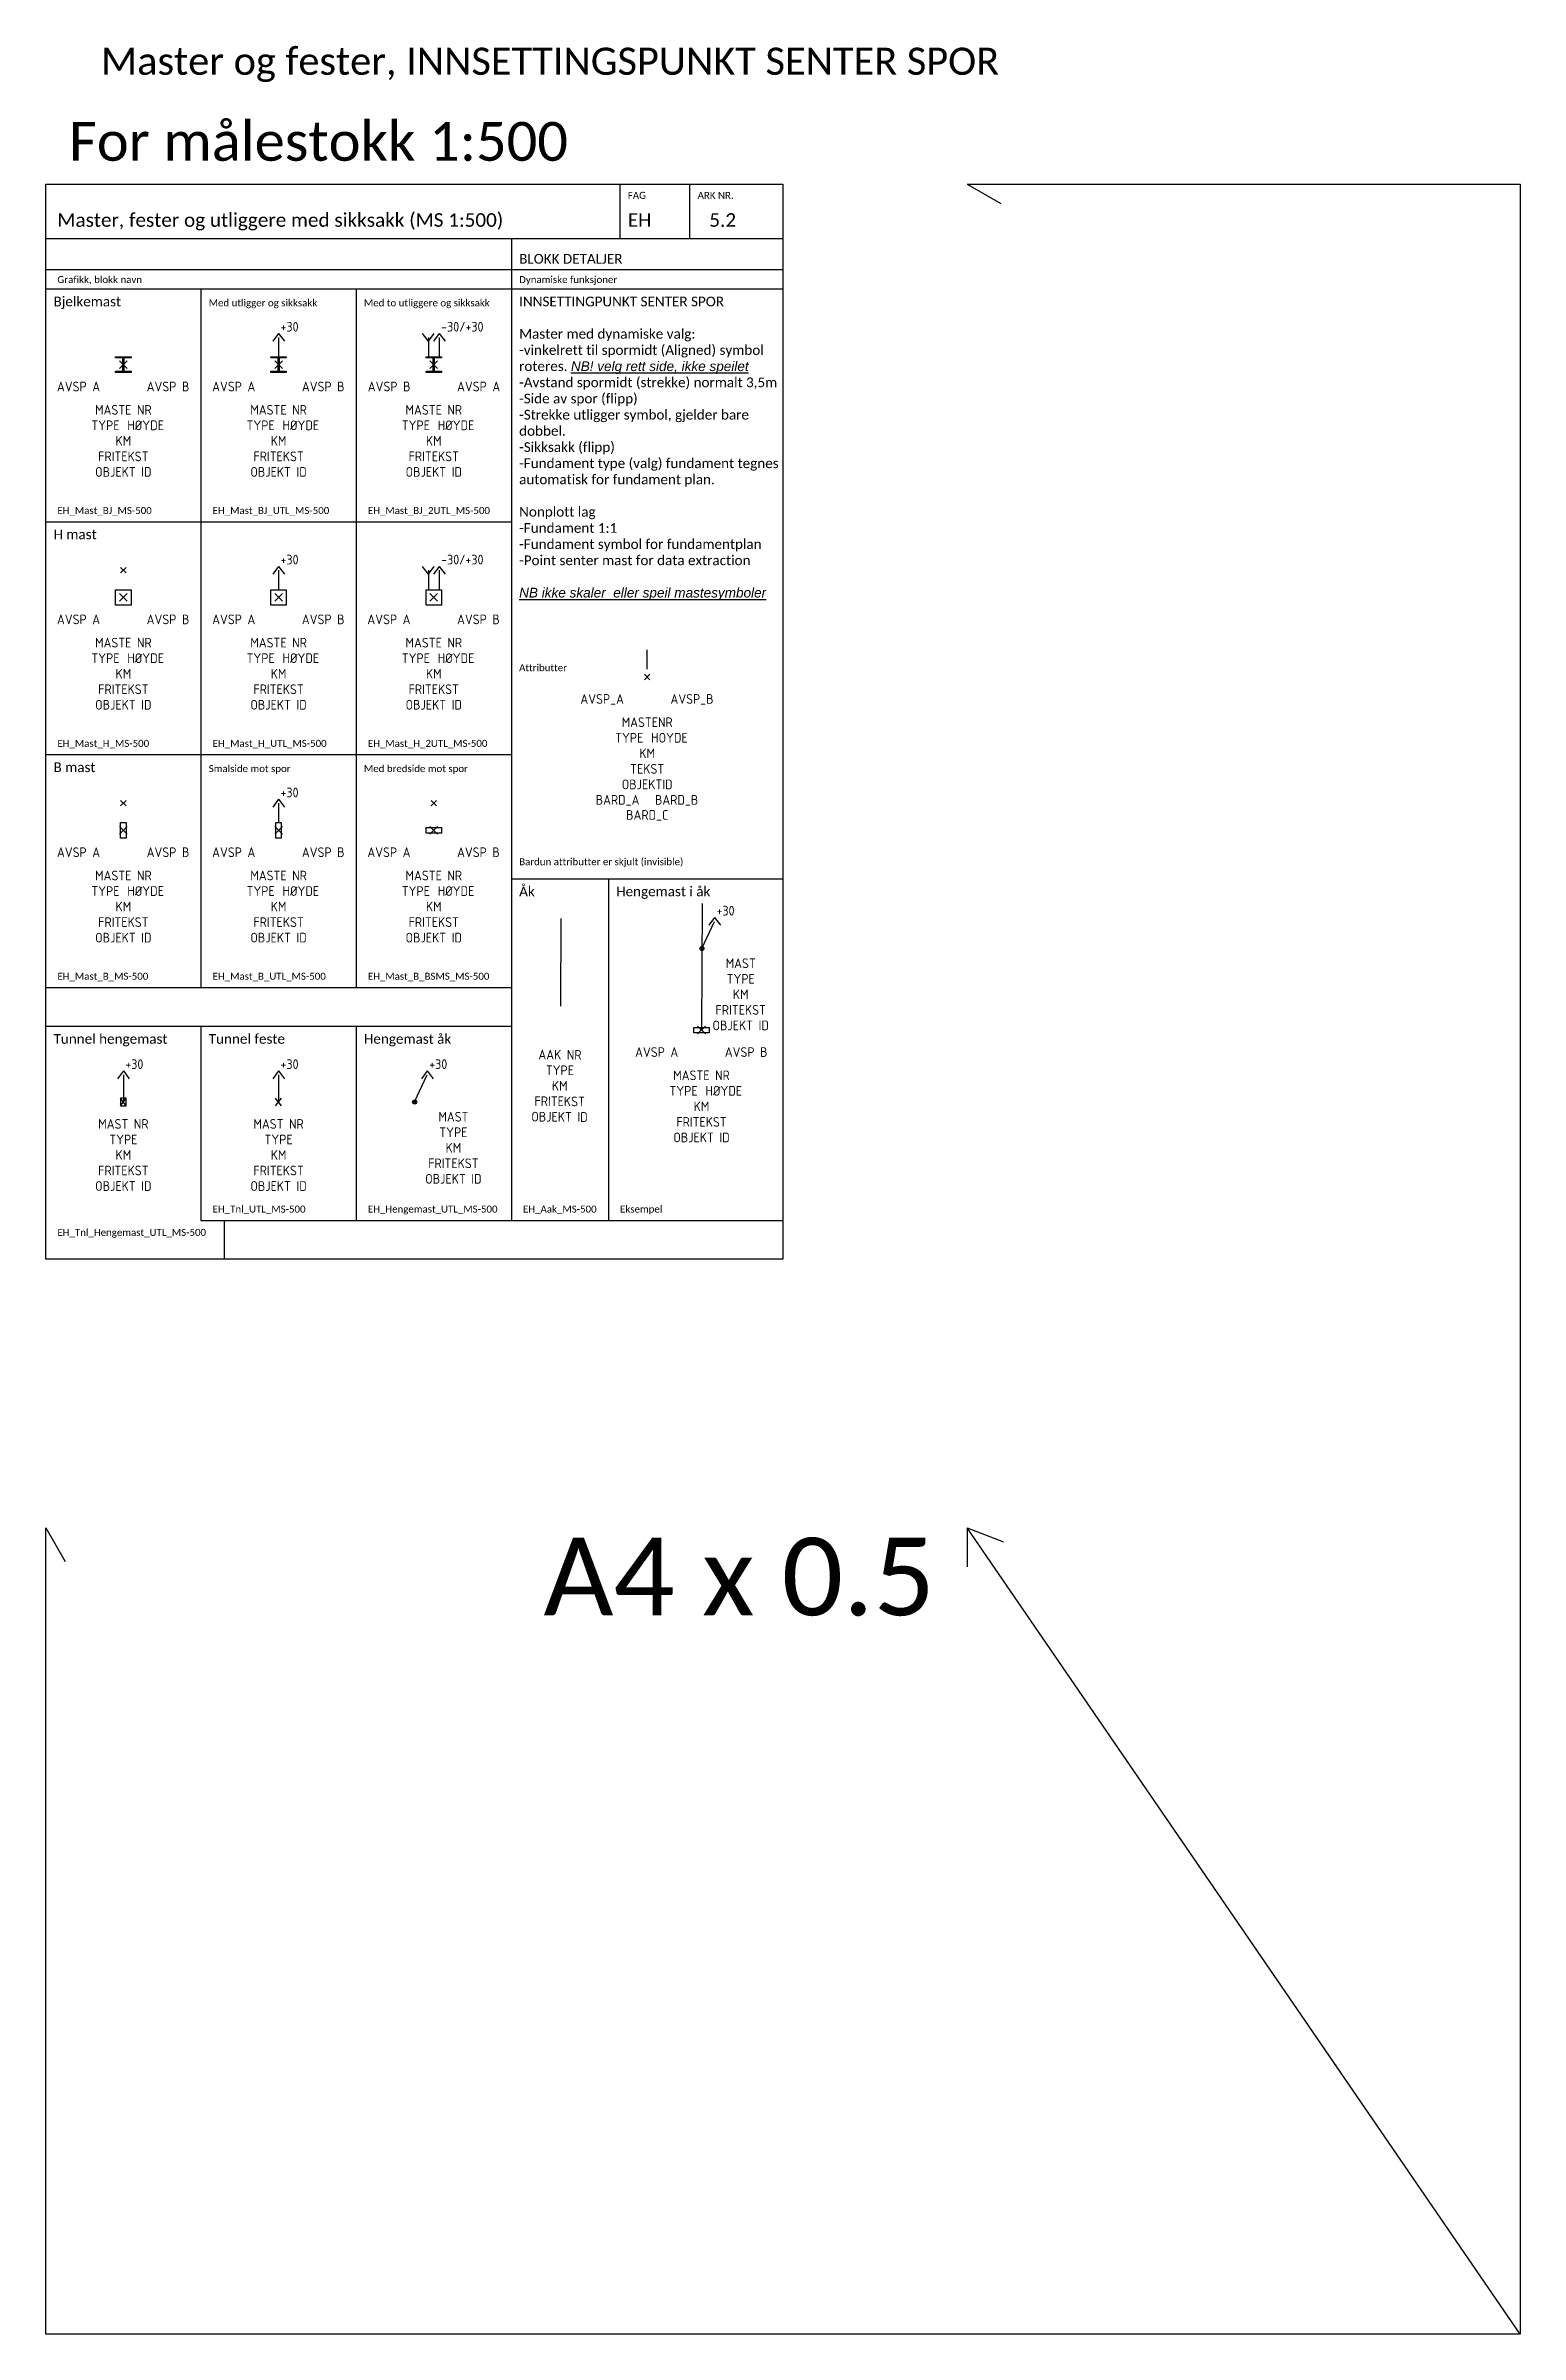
# Model space of a CAD drawing. Header units: metres. Extents: x -220 to 846, y -1228 to 277.
# Drawn here: x 210 to 400, y -1228 to -933.2 of the extents above; entities that cross this region are included whole.
import ezdxf
from ezdxf.enums import TextEntityAlignment as Align

# ---------------------------------------------------------------- set-up
doc = ezdxf.new("R2010")
doc.units = ezdxf.units.M
doc.header["$PDMODE"] = 3
doc.header["$PDSIZE"] = 0.5
doc.layers.add('1 PUNKT innsetting', color=231, linetype='Continuous', plot=False)
doc.layers.add('JBTEH_KL_xNonPLT_point_sentermast', color=11, linetype='Continuous', plot=False)
for name, color, linetype in [('JBTEH_ATT_mastenr', 2, 'Continuous'), ('JBTEH_ATT_Tekst', 2, 'Continuous'), ('JBTEH_KL_Mast_Komponenter', 4, 'Continuous'), ('JBTEH_KL_Mast_staal', 2, 'Continuous'), ('JBTEH_KL_Sikksakk', 5, 'Continuous'), ('JBTEH_KL_Utligger', 4, 'Continuous'), ('RAMME', 5, 'Continuous'), ('RAMME SYMBOLER', 4, 'Continuous'), ('RAMME TEKST', 7, 'Continuous')]:
    doc.layers.add(name, color=color, linetype=linetype)
doc.layers.add('JBTEH_ATT_OBJEKTID', color=2, linetype='Continuous', lineweight=25)
doc.styles.add('Calibri', font='calibri.ttf')
doc.styles.add('ISO25', font='isocp.shx', dxfattribs={"width": 0.9, "height": 2.5})

msp = doc.modelspace()

# ---------------------------------------------------------------- texts
at = {"layer": 'JBTEH_ATT_mastenr', "style": 'ISO25'}
msp.add_attdef('MASTENR', text='', height=1.25, dxfattribs=at).set_placement((287.5, -1020.33), align=Align.MIDDLE)
at = {"layer": 'JBTEH_ATT_OBJEKTID', "style": 'ISO25'}
msp.add_attdef('OBJEKTID', text='', height=1.25, dxfattribs=at).set_placement((287.5, -1028.33), align=Align.MIDDLE)
at = {"layer": 'JBTEH_ATT_Tekst', "style": 'ISO25'}
for tag, p in [('AVSP_A', (284.5, -1017.33)), ('TYPE', (287, -1022.33))]:
    msp.add_attdef(tag, text='', height=1.25, dxfattribs=at).set_placement(p, align=Align.MIDDLE_RIGHT)
for tag, p in [('AVSP_B', (290.5, -1017.33)), ('HOYDE', (288, -1022.33))]:
    msp.add_attdef(tag, text='', height=1.25, dxfattribs=at).set_placement(p, align=Align.MIDDLE_LEFT)
for tag, p in [('TEKST', (287.5, -1026.33)), ('KM', (287.5, -1024.33))]:
    msp.add_attdef(tag, text='', height=1.25, dxfattribs=at).set_placement(p, align=Align.MIDDLE)
at = {"layer": 'JBTEH_ATT_Tekst', "style": 'ISO25', "flags": 1}
msp.add_attdef('BARD_A', text='', height=1.25, dxfattribs=at).set_placement((286.5, -1030.33), align=Align.MIDDLE_RIGHT)
msp.add_attdef('BARD_C', text='', height=1.25, dxfattribs=at).set_placement((287.5, -1032.33), align=Align.MIDDLE)
msp.add_attdef('BARD_B', text='', height=1.25, dxfattribs=at).set_placement((288.5, -1030.33), align=Align.MIDDLE_LEFT)
at = {"layer": 'RAMME TEKST', "linetype": 'ByBlock', "style": 'Calibri'}
for s, height, p in [('Master og fester, INNSETTINGSPUNKT SENTER SPOR', 3.5, (217.12, -936.92)), ('For målestokk 1:500', 5, (213, -948)), ('FAG', 0.9, (285, -952.9)), ('ARK NR.', 0.9, (294, -952.9)), ('Master, fester og utliggere med sikksakk (MS 1:500)', 1.75, (211.5, -956.5)), ('EH', 1.75, (285, -956.5)), ('5.2', 1.75, (295.5, -956.5)), ('BLOKK DETALJER', 1.25, (271, -961.25)), ('Grafikk, blokk navn', 0.9, (211.5, -963.75)), ('Dynamiske funksjoner', 0.9, (271, -963.75)), ('Bjelkemast', 1.25, (211, -966.75)), ('Med utligger og sikksakk', 0.9, (231, -966.75)), ('Med to utliggere og sikksakk', 0.9, (251, -966.75)), ('EH_Mast_BJ_MS-500', 0.9, (211.5, -993.5)), ('EH_Mast_BJ_UTL_MS-500', 0.9, (231.5, -993.5)), ('EH_Mast_BJ_2UTL_MS-500', 0.9, (251.5, -993.5)), ('H mast', 1.25, (211, -996.75)), ('Attributter', 0.9, (271, -1013.75)), ('EH_Mast_H_MS-500', 0.9, (211.5, -1023.5)), ('EH_Mast_H_UTL_MS-500', 0.9, (231.5, -1023.5)), ('EH_Mast_H_2UTL_MS-500', 0.9, (251.5, -1023.5)), ('B mast', 1.25, (211, -1026.75)), ('Smalside mot spor', 0.9, (231, -1026.75)), ('Med bredside mot spor', 0.9, (251, -1026.75)), ('Bardun attributter er skjult (invisible)', 0.9, (271, -1038.75)), ('Åk', 1.25, (271, -1042.75)), ('Hengemast i åk', 1.25, (283.5, -1042.75)), ('EH_Mast_B_MS-500', 0.9, (211.5, -1053.5)), ('EH_Mast_B_UTL_MS-500', 0.9, (231.5, -1053.5)), ('EH_Mast_B_BSMS_MS-500', 0.9, (251.5, -1053.5)), ('Tunnel hengemast', 1.25, (211, -1061.75)), ('Tunnel feste', 1.25, (231, -1061.75)), ('Hengemast åk', 1.25, (251, -1061.75)), ('EH_Tnl_UTL_MS-500', 0.9, (231.5, -1083.5)), ('EH_Hengemast_UTL_MS-500', 0.9, (251.5, -1083.5)), ('EH_Aak_MS-500', 0.9, (271.5, -1083.5)), ('Eksempel', 0.9, (284, -1083.5)), ('EH_Tnl_Hengemast_UTL_MS-500', 0.9, (211.5, -1086.5)), ('A4 x 0.5', 10, (274.13, -1135.39))]:
    msp.add_text(s, height=height, dxfattribs=at).set_placement(p)
at = {"layer": 'RAMME TEKST', "linetype": 'ByBlock', "insert": (271, -965.5), "char_height": 1.25, "attachment_point": 1, "style": 'Calibri'}
msp.add_mtext_dynamic_manual_height_columns('INNSETTINGPUNKT SENTER SPOR\\P\\PMaster med dynamiske valg: \\P-vinkelrett til spormidt (Aligned) symbol roteres. {\\fArial|b0|i1|c0|p34;\\LNB! velg rett side, ikke speilet}\\P-Avstand spormidt (strekke) normalt 3,5m\\P-Side av spor (flipp)\\P-Strekke utligger symbol, gjelder bare dobbel.\\P-Sikksakk (flipp)\\P-Fundament type (valg) fundament tegnes automatisk for fundament plan.\\P\\PNonplott lag\\P-Fundament 1:1 {\\fArial|b0|i1|c0|p34;\\L\\P}-Fundament symbol for fundamentplan\\P-Point senter mast for data extraction\\P\\P{\\fArial|b0|i1|c0|p34;\\LNB ikke skaler  eller speil mastesymboler}', width=34, gutter_width=12.5, heights=[0], dxfattribs=at)

# ---------------------------------------------------------------- blocks, each defined once
blk = doc.blocks.new('*U119')
at = {"layer": 'JBTEH_KL_Mast_staal'}
blk.add_lwpolyline([(-0.35, -2.5), (0.35, -2.5), (0.35, -4.5), (-0.35, -4.5)], close=True, dxfattribs=at)
at = {"layer": 'JBTEH_KL_Sikksakk'}
for q in [(-0.75, -0.5), (0.75, -0.5)]:
    blk.add_line((0, 0.5), q, dxfattribs=at)
at = {"layer": 'JBTEH_KL_Utligger'}
blk.add_line((0, 0), (0, -2.5), dxfattribs=at)
at = {"layer": 'JBTEH_KL_xNonPLT_point_sentermast'}
blk.add_point((0, -3.5), dxfattribs=at)
at = {"layer": 'JBTEH_ATT_mastenr', "style": 'ISO25'}
blk.add_attdef('MASTENR', text='', height=1.25, dxfattribs=at).set_placement((0, -9.325), align=Align.MIDDLE)
at = {"layer": 'JBTEH_ATT_OBJEKTID', "style": 'ISO25'}
blk.add_attdef('OBJEKTID', text='', height=1.25, dxfattribs=at).set_placement((0, -17.325), align=Align.MIDDLE)
at = {"layer": 'JBTEH_ATT_Tekst', "style": 'ISO25'}
blk.add_attdef('SIKKSAKK', (0.25, 0.75), '', height=1.25, dxfattribs=at)
for tag, p in [('AVSP_A', (-3, -6.325)), ('TYPE', (-0.5, -11.325))]:
    blk.add_attdef(tag, text='', height=1.25, dxfattribs=at).set_placement(p, align=Align.MIDDLE_RIGHT)
for tag, p in [('AVSP_B', (3, -6.325)), ('HOYDE', (0.5, -11.325))]:
    blk.add_attdef(tag, text='', height=1.25, dxfattribs=at).set_placement(p, align=Align.MIDDLE_LEFT)
for tag, p in [('TEKST', (0, -15.325)), ('KM', (0, -13.325))]:
    blk.add_attdef(tag, text='', height=1.25, dxfattribs=at).set_placement(p, align=Align.MIDDLE)
at = {"layer": 'JBTEH_ATT_Tekst', "style": 'ISO25', "flags": 1}
blk.add_attdef('BARD_A', text='', height=1.25, dxfattribs=at).set_placement((-1, -19.325), align=Align.MIDDLE_RIGHT)
blk.add_attdef('BARD_B', text='', height=1.25, dxfattribs=at).set_placement((1, -19.325), align=Align.MIDDLE_LEFT)
blk.add_attdef('BARD_C', text='', height=1.25, dxfattribs=at).set_placement((0, -21.325), align=Align.MIDDLE)
blk = doc.blocks.new('*U116')
at = {"layer": 'JBTEH_KL_Mast_staal'}
blk.add_lwpolyline([(-1, -2.5), (1, -2.5), (1, -4.5), (-1, -4.5)], close=True, dxfattribs=at)
at = {"layer": 'JBTEH_KL_Sikksakk'}
for q in [(-0.75, -0.5), (0.75, -0.5)]:
    blk.add_line((0, 0.5), q, dxfattribs=at)
at = {"layer": 'JBTEH_KL_Utligger'}
blk.add_line((0, 0), (0, -2.5), dxfattribs=at)
at = {"layer": 'JBTEH_KL_xNonPLT_point_sentermast'}
blk.add_point((0, -3.5), dxfattribs=at)
at = {"layer": 'JBTEH_ATT_mastenr', "style": 'ISO25'}
blk.add_attdef('MASTENR', text='', height=1.25, dxfattribs=at).set_placement((0, -9.325), align=Align.MIDDLE)
at = {"layer": 'JBTEH_ATT_OBJEKTID', "style": 'ISO25'}
blk.add_attdef('OBJEKTID', text='', height=1.25, dxfattribs=at).set_placement((0, -17.325), align=Align.MIDDLE)
at = {"layer": 'JBTEH_ATT_Tekst', "style": 'ISO25'}
blk.add_attdef('SIKKSAKK', (0.25, 0.75), '', height=1.25, dxfattribs=at)
for tag, p in [('AVSP_A', (-3, -6.325)), ('TYPE', (-0.5, -11.325))]:
    blk.add_attdef(tag, text='', height=1.25, dxfattribs=at).set_placement(p, align=Align.MIDDLE_RIGHT)
for tag, p in [('AVSP_B', (3, -6.325)), ('HOYDE', (0.5, -11.325))]:
    blk.add_attdef(tag, text='', height=1.25, dxfattribs=at).set_placement(p, align=Align.MIDDLE_LEFT)
for tag, p in [('TEKST', (0, -15.325)), ('KM', (0, -13.325))]:
    blk.add_attdef(tag, text='', height=1.25, dxfattribs=at).set_placement(p, align=Align.MIDDLE)
at = {"layer": 'JBTEH_ATT_Tekst', "style": 'ISO25', "flags": 1}
blk.add_attdef('BARD_A', text='', height=1.25, dxfattribs=at).set_placement((-1, -19.325), align=Align.MIDDLE_RIGHT)
blk.add_attdef('BARD_B', text='', height=1.25, dxfattribs=at).set_placement((1, -19.325), align=Align.MIDDLE_LEFT)
blk.add_attdef('BARD_C', text='', height=1.25, dxfattribs=at).set_placement((0, -21.325), align=Align.MIDDLE)
blk = doc.blocks.new('*U118')
at = {"layer": 'JBTEH_KL_Mast_staal'}
blk.add_lwpolyline([(-0.35, -2.5), (0.35, -2.5), (0.35, -4.5), (-0.35, -4.5)], close=True, dxfattribs=at)
at = {"layer": 'JBTEH_KL_xNonPLT_point_sentermast'}
blk.add_point((0, -3.5), dxfattribs=at)
at = {"layer": 'JBTEH_ATT_mastenr', "style": 'ISO25'}
blk.add_attdef('MASTENR', text='', height=1.25, dxfattribs=at).set_placement((0, -9.325), align=Align.MIDDLE)
at = {"layer": 'JBTEH_ATT_OBJEKTID', "style": 'ISO25'}
blk.add_attdef('OBJEKTID', text='', height=1.25, dxfattribs=at).set_placement((0, -17.325), align=Align.MIDDLE)
at = {"layer": 'JBTEH_ATT_Tekst', "style": 'ISO25'}
for tag, p in [('AVSP_A', (-3, -6.325)), ('TYPE', (-0.5, -11.325))]:
    blk.add_attdef(tag, text='', height=1.25, dxfattribs=at).set_placement(p, align=Align.MIDDLE_RIGHT)
for tag, p in [('AVSP_B', (3, -6.325)), ('HOYDE', (0.5, -11.325))]:
    blk.add_attdef(tag, text='', height=1.25, dxfattribs=at).set_placement(p, align=Align.MIDDLE_LEFT)
for tag, p in [('TEKST', (0, -15.325)), ('KM', (0, -13.325))]:
    blk.add_attdef(tag, text='', height=1.25, dxfattribs=at).set_placement(p, align=Align.MIDDLE)
at = {"layer": 'JBTEH_ATT_Tekst', "style": 'ISO25', "flags": 1}
blk.add_attdef('BARD_A', text='', height=1.25, dxfattribs=at).set_placement((-1, -19.325), align=Align.MIDDLE_RIGHT)
blk.add_attdef('BARD_B', text='', height=1.25, dxfattribs=at).set_placement((1, -19.325), align=Align.MIDDLE_LEFT)
blk.add_attdef('BARD_C', text='', height=1.25, dxfattribs=at).set_placement((0, -21.325), align=Align.MIDDLE)
blk = doc.blocks.new('*U115')
at = {"layer": 'JBTEH_KL_Mast_staal'}
blk.add_lwpolyline([(-1, -2.5), (1, -2.5), (1, -4.5), (-1, -4.5)], close=True, dxfattribs=at)
at = {"layer": 'JBTEH_KL_xNonPLT_point_sentermast'}
blk.add_point((0, -3.5), dxfattribs=at)
at = {"layer": 'JBTEH_ATT_mastenr', "style": 'ISO25'}
blk.add_attdef('MASTENR', text='', height=1.25, dxfattribs=at).set_placement((0, -9.325), align=Align.MIDDLE)
at = {"layer": 'JBTEH_ATT_OBJEKTID', "style": 'ISO25'}
blk.add_attdef('OBJEKTID', text='', height=1.25, dxfattribs=at).set_placement((0, -17.325), align=Align.MIDDLE)
at = {"layer": 'JBTEH_ATT_Tekst', "style": 'ISO25'}
for tag, p in [('AVSP_A', (-3, -6.325)), ('TYPE', (-0.5, -11.325))]:
    blk.add_attdef(tag, text='', height=1.25, dxfattribs=at).set_placement(p, align=Align.MIDDLE_RIGHT)
for tag, p in [('AVSP_B', (3, -6.325)), ('HOYDE', (0.5, -11.325))]:
    blk.add_attdef(tag, text='', height=1.25, dxfattribs=at).set_placement(p, align=Align.MIDDLE_LEFT)
for tag, p in [('TEKST', (0, -15.325)), ('KM', (0, -13.325))]:
    blk.add_attdef(tag, text='', height=1.25, dxfattribs=at).set_placement(p, align=Align.MIDDLE)
at = {"layer": 'JBTEH_ATT_Tekst', "style": 'ISO25', "flags": 1}
blk.add_attdef('BARD_A', text='', height=1.25, dxfattribs=at).set_placement((-1, -19.325), align=Align.MIDDLE_RIGHT)
blk.add_attdef('BARD_B', text='', height=1.25, dxfattribs=at).set_placement((1, -19.325), align=Align.MIDDLE_LEFT)
blk.add_attdef('BARD_C', text='', height=1.25, dxfattribs=at).set_placement((0, -21.325), align=Align.MIDDLE)
blk = doc.blocks.new('*U117')
at = {"layer": 'JBTEH_KL_Mast_staal'}
blk.add_lwpolyline([(-1, -2.5), (1, -2.5), (1, -4.5), (-1, -4.5)], close=True, dxfattribs=at)
at = {"layer": 'JBTEH_KL_Sikksakk'}
for p, q in [((-0.7, -0.5), (-1.45, 0.5)), ((-0.7, -0.5), (0.05, 0.5)), ((0.7, 0.5), (-0.05, -0.5)), ((0.7, 0.5), (1.45, -0.5))]:
    blk.add_line(p, q, dxfattribs=at)
at = {"layer": 'JBTEH_KL_Utligger'}
for p, q in [((-0.7, 0), (-0.7, -2.5)), ((0.7, 0), (0.7, -2.5))]:
    blk.add_line(p, q, dxfattribs=at)
at = {"layer": 'JBTEH_KL_xNonPLT_point_sentermast'}
blk.add_point((0, -3.5), dxfattribs=at)
at = {"layer": 'JBTEH_ATT_mastenr', "style": 'ISO25'}
blk.add_attdef('MASTENR', text='', height=1.25, dxfattribs=at).set_placement((0, -9.325), align=Align.MIDDLE)
at = {"layer": 'JBTEH_ATT_OBJEKTID', "style": 'ISO25'}
blk.add_attdef('OBJEKTID', text='', height=1.25, dxfattribs=at).set_placement((0, -17.325), align=Align.MIDDLE)
at = {"layer": 'JBTEH_ATT_Tekst', "style": 'ISO25'}
blk.add_attdef('SIKKSAKK', (0.95, 0.75), '', height=1.25, dxfattribs=at)
for tag, p in [('AVSP_A', (-3, -6.325)), ('TYPE', (-0.5, -11.325))]:
    blk.add_attdef(tag, text='', height=1.25, dxfattribs=at).set_placement(p, align=Align.MIDDLE_RIGHT)
for tag, p in [('AVSP_B', (3, -6.325)), ('HOYDE', (0.5, -11.325))]:
    blk.add_attdef(tag, text='', height=1.25, dxfattribs=at).set_placement(p, align=Align.MIDDLE_LEFT)
for tag, p in [('TEKST', (0, -15.325)), ('KM', (0, -13.325))]:
    blk.add_attdef(tag, text='', height=1.25, dxfattribs=at).set_placement(p, align=Align.MIDDLE)
at = {"layer": 'JBTEH_ATT_Tekst', "style": 'ISO25', "flags": 1}
blk.add_attdef('BARD_A', text='', height=1.25, dxfattribs=at).set_placement((-1, -19.325), align=Align.MIDDLE_RIGHT)
blk.add_attdef('BARD_B', text='', height=1.25, dxfattribs=at).set_placement((1, -19.325), align=Align.MIDDLE_LEFT)
blk.add_attdef('BARD_C', text='', height=1.25, dxfattribs=at).set_placement((0, -21.325), align=Align.MIDDLE)
blk = doc.blocks.new('*U120')
at = {"layer": 'JBTEH_KL_Mast_staal'}
blk.add_lwpolyline([(1, -3.15), (1, -3.85), (-1, -3.85), (-1, -3.15)], close=True, dxfattribs=at)
at = {"layer": 'JBTEH_KL_xNonPLT_point_sentermast'}
blk.add_point((0, -3.5), dxfattribs=at)
at = {"layer": 'JBTEH_ATT_mastenr', "style": 'ISO25'}
blk.add_attdef('MASTENR', text='', height=1.25, dxfattribs=at).set_placement((0, -9.325), align=Align.MIDDLE)
at = {"layer": 'JBTEH_ATT_OBJEKTID', "style": 'ISO25'}
blk.add_attdef('OBJEKTID', text='', height=1.25, dxfattribs=at).set_placement((0, -17.325), align=Align.MIDDLE)
at = {"layer": 'JBTEH_ATT_Tekst', "style": 'ISO25'}
for tag, p in [('AVSP_A', (-3, -6.325)), ('TYPE', (-0.5, -11.325))]:
    blk.add_attdef(tag, text='', height=1.25, dxfattribs=at).set_placement(p, align=Align.MIDDLE_RIGHT)
for tag, p in [('AVSP_B', (3, -6.325)), ('HOYDE', (0.5, -11.325))]:
    blk.add_attdef(tag, text='', height=1.25, dxfattribs=at).set_placement(p, align=Align.MIDDLE_LEFT)
for tag, p in [('TEKST', (0, -15.325)), ('KM', (0, -13.325))]:
    blk.add_attdef(tag, text='', height=1.25, dxfattribs=at).set_placement(p, align=Align.MIDDLE)
at = {"layer": 'JBTEH_ATT_Tekst', "style": 'ISO25', "flags": 1}
blk.add_attdef('BARD_A', text='', height=1.25, dxfattribs=at).set_placement((-1, -19.325), align=Align.MIDDLE_RIGHT)
blk.add_attdef('BARD_B', text='', height=1.25, dxfattribs=at).set_placement((1, -19.325), align=Align.MIDDLE_LEFT)
blk.add_attdef('BARD_C', text='', height=1.25, dxfattribs=at).set_placement((0, -21.325), align=Align.MIDDLE)
blk = doc.blocks.new('*U112')
at = {"layer": 'JBTEH_KL_Mast_staal'}
h = blk.add_hatch(color=256, dxfattribs=at)
h.dxf.hatch_style = 1
edge = h.paths.add_edge_path()
edge.add_line((-1, -4.35), (-0.18, -4.35))
edge.add_arc((-0.18, -4.2375), 0.1125, 270, 360)
edge.add_line((-0.0675, -4.2375), (-0.0675, -2.7625))
edge.add_arc((-0.18, -2.7625), 0.1125, 360, 450)
edge.add_line((-0.18, -2.65), (-1, -2.65))
edge.add_line((-1, -2.65), (-1, -2.5))
edge.add_line((-1, -2.5), (1, -2.5))
edge.add_line((1, -2.5), (1, -2.65))
edge.add_line((1, -2.65), (0.18, -2.65))
edge.add_arc((0.18, -2.7625), 0.1125, 90, 180)
edge.add_line((0.0675, -2.7625), (0.0675, -4.2375))
edge.add_arc((0.18, -4.2375), 0.1125, 180, 270)
edge.add_line((0.18, -4.35), (1, -4.35))
edge.add_line((1, -4.35), (1, -4.5))
edge.add_line((1, -4.5), (-1, -4.5))
edge.add_line((-1, -4.5), (-1, -4.35))
blk.add_lwpolyline([(-1, -4.35), (-0.18, -4.35, 0.41421356), (-0.0675, -4.2375), (-0.0675, -2.7625, 0.41421356), (-0.18, -2.65), (-1, -2.65), (-1, -2.5), (1, -2.5), (1, -2.65), (0.18, -2.65, 0.41421356), (0.0675, -2.7625), (0.0675, -4.2375, 0.41421356), (0.18, -4.35), (1, -4.35), (1, -4.5), (-1, -4.5)], format="xyb", close=True, dxfattribs=at)
at = {"layer": 'JBTEH_KL_xNonPLT_point_sentermast'}
blk.add_point((0, -3.5), dxfattribs=at)
at = {"layer": 'JBTEH_ATT_mastenr', "style": 'ISO25'}
blk.add_attdef('MASTENR', text='', height=1.25, dxfattribs=at).set_placement((0, -9.325), align=Align.MIDDLE)
at = {"layer": 'JBTEH_ATT_OBJEKTID', "style": 'ISO25'}
blk.add_attdef('OBJEKTID', text='', height=1.25, dxfattribs=at).set_placement((0, -17.325), align=Align.MIDDLE)
at = {"layer": 'JBTEH_ATT_Tekst', "style": 'ISO25'}
for tag, p in [('AVSP_A', (-3, -6.325)), ('TYPE', (-0.5, -11.325))]:
    blk.add_attdef(tag, text='', height=1.25, dxfattribs=at).set_placement(p, align=Align.MIDDLE_RIGHT)
for tag, p in [('AVSP_B', (3, -6.325)), ('HOYDE', (0.5, -11.325))]:
    blk.add_attdef(tag, text='', height=1.25, dxfattribs=at).set_placement(p, align=Align.MIDDLE_LEFT)
for tag, p in [('TEKST', (0, -15.325)), ('KM', (0, -13.325))]:
    blk.add_attdef(tag, text='', height=1.25, dxfattribs=at).set_placement(p, align=Align.MIDDLE)
at = {"layer": 'JBTEH_ATT_Tekst', "style": 'ISO25', "flags": 1}
blk.add_attdef('BARD_A', text='', height=1.25, dxfattribs=at).set_placement((-1, -19.325), align=Align.MIDDLE_RIGHT)
blk.add_attdef('BARD_B', text='', height=1.25, dxfattribs=at).set_placement((1, -19.325), align=Align.MIDDLE_LEFT)
blk.add_attdef('BARD_C', text='', height=1.25, dxfattribs=at).set_placement((0, -21.325), align=Align.MIDDLE)
blk = doc.blocks.new('*U113')
at = {"layer": 'JBTEH_KL_Mast_staal'}
h = blk.add_hatch(color=256, dxfattribs=at)
h.dxf.hatch_style = 1
edge = h.paths.add_edge_path()
edge.add_line((-1, -4.35), (-0.18, -4.35))
edge.add_arc((-0.18, -4.2375), 0.1125, 270, 360)
edge.add_line((-0.0675, -4.2375), (-0.0675, -2.7625))
edge.add_arc((-0.18, -2.7625), 0.1125, 360, 450)
edge.add_line((-0.18, -2.65), (-1, -2.65))
edge.add_line((-1, -2.65), (-1, -2.5))
edge.add_line((-1, -2.5), (1, -2.5))
edge.add_line((1, -2.5), (1, -2.65))
edge.add_line((1, -2.65), (0.18, -2.65))
edge.add_arc((0.18, -2.7625), 0.1125, 90, 180)
edge.add_line((0.0675, -2.7625), (0.0675, -4.2375))
edge.add_arc((0.18, -4.2375), 0.1125, 180, 270)
edge.add_line((0.18, -4.35), (1, -4.35))
edge.add_line((1, -4.35), (1, -4.5))
edge.add_line((1, -4.5), (-1, -4.5))
edge.add_line((-1, -4.5), (-1, -4.35))
blk.add_lwpolyline([(-1, -4.35), (-0.18, -4.35, 0.41421356), (-0.0675, -4.2375), (-0.0675, -2.7625, 0.41421356), (-0.18, -2.65), (-1, -2.65), (-1, -2.5), (1, -2.5), (1, -2.65), (0.18, -2.65, 0.41421356), (0.0675, -2.7625), (0.0675, -4.2375, 0.41421356), (0.18, -4.35), (1, -4.35), (1, -4.5), (-1, -4.5)], format="xyb", close=True, dxfattribs=at)
at = {"layer": 'JBTEH_KL_Sikksakk'}
for q in [(-0.75, -0.5), (0.75, -0.5)]:
    blk.add_line((0, 0.5), q, dxfattribs=at)
at = {"layer": 'JBTEH_KL_Utligger'}
blk.add_line((0, 0), (0, -2.5), dxfattribs=at)
at = {"layer": 'JBTEH_KL_xNonPLT_point_sentermast'}
blk.add_point((0, -3.5), dxfattribs=at)
at = {"layer": 'JBTEH_ATT_mastenr', "style": 'ISO25'}
blk.add_attdef('MASTENR', text='', height=1.25, dxfattribs=at).set_placement((0, -9.325), align=Align.MIDDLE)
at = {"layer": 'JBTEH_ATT_OBJEKTID', "style": 'ISO25'}
blk.add_attdef('OBJEKTID', text='', height=1.25, dxfattribs=at).set_placement((0, -17.325), align=Align.MIDDLE)
at = {"layer": 'JBTEH_ATT_Tekst', "style": 'ISO25'}
blk.add_attdef('SIKKSAKK', (0.25, 0.75), '', height=1.25, dxfattribs=at)
for tag, p in [('AVSP_A', (-3, -6.325)), ('TYPE', (-0.5, -11.325))]:
    blk.add_attdef(tag, text='', height=1.25, dxfattribs=at).set_placement(p, align=Align.MIDDLE_RIGHT)
for tag, p in [('AVSP_B', (3, -6.325)), ('HOYDE', (0.5, -11.325))]:
    blk.add_attdef(tag, text='', height=1.25, dxfattribs=at).set_placement(p, align=Align.MIDDLE_LEFT)
for tag, p in [('TEKST', (0, -15.325)), ('KM', (0, -13.325))]:
    blk.add_attdef(tag, text='', height=1.25, dxfattribs=at).set_placement(p, align=Align.MIDDLE)
at = {"layer": 'JBTEH_ATT_Tekst', "style": 'ISO25', "flags": 1}
blk.add_attdef('BARD_A', text='', height=1.25, dxfattribs=at).set_placement((-1, -19.325), align=Align.MIDDLE_RIGHT)
blk.add_attdef('BARD_B', text='', height=1.25, dxfattribs=at).set_placement((1, -19.325), align=Align.MIDDLE_LEFT)
blk.add_attdef('BARD_C', text='', height=1.25, dxfattribs=at).set_placement((0, -21.325), align=Align.MIDDLE)
blk = doc.blocks.new('*U114')
at = {"layer": 'JBTEH_KL_Mast_staal'}
h = blk.add_hatch(color=256, dxfattribs=at)
h.dxf.hatch_style = 1
edge = h.paths.add_edge_path()
edge.add_line((-1, -4.35), (-0.18, -4.35))
edge.add_arc((-0.18, -4.2375), 0.1125, 270, 360)
edge.add_line((-0.0675, -4.2375), (-0.0675, -2.7625))
edge.add_arc((-0.18, -2.7625), 0.1125, 360, 450)
edge.add_line((-0.18, -2.65), (-1, -2.65))
edge.add_line((-1, -2.65), (-1, -2.5))
edge.add_line((-1, -2.5), (1, -2.5))
edge.add_line((1, -2.5), (1, -2.65))
edge.add_line((1, -2.65), (0.18, -2.65))
edge.add_arc((0.18, -2.7625), 0.1125, 90, 180)
edge.add_line((0.0675, -2.7625), (0.0675, -4.2375))
edge.add_arc((0.18, -4.2375), 0.1125, 180, 270)
edge.add_line((0.18, -4.35), (1, -4.35))
edge.add_line((1, -4.35), (1, -4.5))
edge.add_line((1, -4.5), (-1, -4.5))
edge.add_line((-1, -4.5), (-1, -4.35))
blk.add_lwpolyline([(-1, -4.35), (-0.18, -4.35, 0.41421356), (-0.0675, -4.2375), (-0.0675, -2.7625, 0.41421356), (-0.18, -2.65), (-1, -2.65), (-1, -2.5), (1, -2.5), (1, -2.65), (0.18, -2.65, 0.41421356), (0.0675, -2.7625), (0.0675, -4.2375, 0.41421356), (0.18, -4.35), (1, -4.35), (1, -4.5), (-1, -4.5)], format="xyb", close=True, dxfattribs=at)
at = {"layer": 'JBTEH_KL_Sikksakk'}
for p, q in [((-0.7, -0.5), (-1.45, 0.5)), ((-0.7, -0.5), (0.05, 0.5)), ((0.7, 0.5), (-0.05, -0.5)), ((0.7, 0.5), (1.45, -0.5))]:
    blk.add_line(p, q, dxfattribs=at)
at = {"layer": 'JBTEH_KL_Utligger'}
for p, q in [((-0.7, 0), (-0.7, -2.5)), ((0.7, 0), (0.7, -2.5))]:
    blk.add_line(p, q, dxfattribs=at)
at = {"layer": 'JBTEH_KL_xNonPLT_point_sentermast'}
blk.add_point((0, -3.5), dxfattribs=at)
at = {"layer": 'JBTEH_ATT_mastenr', "style": 'ISO25'}
blk.add_attdef('MASTENR', text='', height=1.25, dxfattribs=at).set_placement((0, -9.325), align=Align.MIDDLE)
at = {"layer": 'JBTEH_ATT_OBJEKTID', "style": 'ISO25'}
blk.add_attdef('OBJEKTID', text='', height=1.25, dxfattribs=at).set_placement((0, -17.325), align=Align.MIDDLE)
at = {"layer": 'JBTEH_ATT_Tekst', "style": 'ISO25'}
blk.add_attdef('SIKKSAKK', (0.95, 0.75), '', height=1.25, dxfattribs=at)
for tag, p in [('AVSP_A', (-3, -6.325)), ('TYPE', (-0.5, -11.325))]:
    blk.add_attdef(tag, text='', height=1.25, dxfattribs=at).set_placement(p, align=Align.MIDDLE_RIGHT)
for tag, p in [('AVSP_B', (3, -6.325)), ('HOYDE', (0.5, -11.325))]:
    blk.add_attdef(tag, text='', height=1.25, dxfattribs=at).set_placement(p, align=Align.MIDDLE_LEFT)
for tag, p in [('TEKST', (0, -15.325)), ('KM', (0, -13.325))]:
    blk.add_attdef(tag, text='', height=1.25, dxfattribs=at).set_placement(p, align=Align.MIDDLE)
at = {"layer": 'JBTEH_ATT_Tekst', "style": 'ISO25', "flags": 1}
blk.add_attdef('BARD_A', text='', height=1.25, dxfattribs=at).set_placement((-1, -19.325), align=Align.MIDDLE_RIGHT)
blk.add_attdef('BARD_B', text='', height=1.25, dxfattribs=at).set_placement((1, -19.325), align=Align.MIDDLE_LEFT)
blk.add_attdef('BARD_C', text='', height=1.25, dxfattribs=at).set_placement((0, -21.325), align=Align.MIDDLE)
blk = doc.blocks.new('*U79')
for p, q in [((-0.375, -4), (0.375, -3)), ((0.375, -4), (-0.375, -3))]:
    blk.add_line(p, q)
at = {"layer": 'JBTEH_KL_Sikksakk'}
for q in [(-0.75, -0.5), (0.75, -0.5)]:
    blk.add_line((0, 0.5), q, dxfattribs=at)
at = {"layer": 'JBTEH_KL_Utligger'}
blk.add_line((0, 0), (0, -3.5), dxfattribs=at)
at = {"layer": 'JBTEH_ATT_mastenr', "style": 'ISO25'}
blk.add_attdef('MASTENR', text='', height=1.25, dxfattribs=at).set_placement((0, -6.325), align=Align.MIDDLE)
at = {"layer": 'JBTEH_ATT_OBJEKTID', "style": 'ISO25'}
blk.add_attdef('OBJEKTID', text='', height=1.25, dxfattribs=at).set_placement((0, -14.325), align=Align.MIDDLE)
at = {"layer": 'JBTEH_ATT_Tekst', "style": 'ISO25'}
blk.add_attdef('SIKKSAKK', (0.25, 0.75), '', height=1.25, dxfattribs=at)
for tag, p in [('TYPE', (0, -8.325)), ('TEKST', (0, -12.325)), ('KM', (0, -10.325))]:
    blk.add_attdef(tag, text='', height=1.25, dxfattribs=at).set_placement(p, align=Align.MIDDLE)
blk = doc.blocks.new('*U78')
for p, q in [((-0.375, -4), (0.375, -3)), ((0.375, -4), (-0.375, -3))]:
    blk.add_line(p, q)
blk.add_lwpolyline([(-0.375, -4), (0.375, -4), (0.375, -3), (-0.375, -3)], close=True)
at = {"layer": 'JBTEH_KL_Sikksakk'}
for q in [(-0.75, -0.5), (0.75, -0.5)]:
    blk.add_line((0, 0.5), q, dxfattribs=at)
at = {"layer": 'JBTEH_KL_Utligger'}
blk.add_line((0, 0), (0, -3.5), dxfattribs=at)
at = {"layer": 'JBTEH_ATT_mastenr', "style": 'ISO25'}
blk.add_attdef('MASTENR', text='', height=1.25, dxfattribs=at).set_placement((0, -6.325), align=Align.MIDDLE)
at = {"layer": 'JBTEH_ATT_OBJEKTID', "style": 'ISO25'}
blk.add_attdef('OBJEKTID', text='', height=1.25, dxfattribs=at).set_placement((0, -14.325), align=Align.MIDDLE)
at = {"layer": 'JBTEH_ATT_Tekst', "style": 'ISO25'}
blk.add_attdef('SIKKSAKK', (0.25, 0.75), '', height=1.25, dxfattribs=at)
for tag, p in [('TYPE', (0, -8.325)), ('TEKST', (0, -12.325)), ('KM', (0, -10.325))]:
    blk.add_attdef(tag, text='', height=1.25, dxfattribs=at).set_placement(p, align=Align.MIDDLE)
blk = doc.blocks.new('*U80')
h = blk.add_hatch(color=256)
h.dxf.hatch_style = 1
edge = h.paths.add_edge_path()
edge.add_arc((0, 0), 0.263, 0, 360)
blk.add_circle((0, 0), 0.263)
at = {"layer": 'JBTEH_KL_Sikksakk'}
for q in [(0.88, 3), (2.38, 3)]:
    blk.add_line((1.63, 4), q, dxfattribs=at)
at = {"layer": 'JBTEH_KL_Utligger'}
blk.add_line((0, 0), (1.63, 3.5), dxfattribs=at)
at = {"layer": 'JBTEH_ATT_mastenr', "style": 'ISO25'}
blk.add_attdef('MASTENR', text='', height=1.25, dxfattribs=at).set_placement((5, -1.9), align=Align.MIDDLE)
at = {"layer": 'JBTEH_ATT_OBJEKTID', "style": 'ISO25'}
blk.add_attdef('OBJEKTID', text='', height=1.25, dxfattribs=at).set_placement((5, -9.9), align=Align.MIDDLE)
at = {"layer": 'JBTEH_ATT_Tekst', "style": 'ISO25'}
blk.add_attdef('SIKKSAKK', (1.88, 4.25), '', height=1.25, dxfattribs=at)
for tag, p in [('TYPE', (5, -3.9)), ('KM', (5, -5.9)), ('TEKST', (5, -7.9))]:
    blk.add_attdef(tag, text='', height=1.25, dxfattribs=at).set_placement(p, align=Align.MIDDLE)
blk = doc.blocks.new('*U81')
blk.add_line((0, 0), (-0.08, -11.29))
at = {"layer": 'JBTEH_ATT_mastenr', "style": 'ISO25'}
blk.add_attdef('AAKNR', text='', height=1.25, rotation=359.5816, dxfattribs=at).set_placement((-0.13, -17.54), align=Align.MIDDLE)
at = {"layer": 'JBTEH_ATT_OBJEKTID', "style": 'ISO25'}
blk.add_attdef('OBJEKTID', text='', height=1.25, rotation=359.5816, dxfattribs=at).set_placement((-0.19, -25.54), align=Align.MIDDLE)
at = {"layer": 'JBTEH_ATT_Tekst', "style": 'ISO25'}
for tag, p in [('TYPE', (-0.14, -19.54)), ('TEKST', (-0.17, -23.54)), ('KM', (-0.16, -21.54))]:
    blk.add_attdef(tag, text='', height=1.25, rotation=359.5816, dxfattribs=at).set_placement(p, align=Align.MIDDLE)
blk = doc.blocks.new('*U82')
blk.add_line((0, 0), (-0.08, -16.29))
at = {"layer": 'JBTEH_ATT_mastenr', "style": 'ISO25'}
blk.add_attdef('AAKNR', text='', height=1.25, rotation=359.71, dxfattribs=at).set_placement((0.33, -32.16), align=Align.MIDDLE)
at = {"layer": 'JBTEH_ATT_OBJEKTID', "style": 'ISO25'}
blk.add_attdef('OBJEKTID', text='', height=1.25, rotation=359.71, dxfattribs=at).set_placement((0.29, -40.16), align=Align.MIDDLE)
at = {"layer": 'JBTEH_ATT_Tekst', "style": 'ISO25'}
for tag, p in [('TYPE', (0.32, -34.16)), ('TEKST', (0.3, -38.16)), ('KM', (0.31, -36.16))]:
    blk.add_attdef(tag, text='', height=1.25, rotation=359.71, dxfattribs=at).set_placement(p, align=Align.MIDDLE)

# ---------------------------------------------------------------- linework, layer by layer
at = {"layer": '1 PUNKT innsetting'}
for p, q in [((219.65, -1001.1), (220.35, -1000.4)), ((220.35, -1001.1), (219.65, -1000.4)), ((287.5, -1013.5), (287.5, -1011)), ((287.15, -1014.85), (287.85, -1014.15)), ((287.85, -1014.85), (287.15, -1014.15)), ((219.65, -1031.1), (220.35, -1030.4)), ((220.35, -1031.1), (219.65, -1030.4)), ((259.65, -1031.1), (260.35, -1030.4)), ((260.35, -1031.1), (259.65, -1030.4))]:
    msp.add_line(p, q, dxfattribs=at)
at = {"layer": 'RAMME'}
msp.add_line((210, -958), (305, -958), dxfattribs=at)
msp.add_lwpolyline([(305, -1089.5), (210, -1089.5), (210, -951), (305, -951)], close=True, dxfattribs=at)
at = {"layer": 'RAMME SYMBOLER'}
for p, q in [((284, -958), (284, -951)), ((293, -958), (293, -951)), ((328.75, -951), (333.08, -953.5)), ((270, -958), (270, -964.5)), ((210, -962), (305, -962)), ((210, -964.5), (305, -964.5)), ((230, -964.5), (230, -1054.5)), ((250, -964.5), (250, -1054.5)), ((270, -964.5), (270, -1084.5)), ((210, -994.5), (270, -994.5)), ((210, -1024.5), (270, -1024.5)), ((270, -1040.5), (305, -1040.5)), ((282.5, -1040.5), (282.5, -1084.5)), ((210, -1054.5), (270, -1054.5)), ((210, -1059.5), (270, -1059.5)), ((230, -1059.5), (230, -1084.5)), ((250, -1059.5), (250, -1084.5)), ((230, -1084.5), (305, -1084.5)), ((233, -1084.5), (233, -1089.5)), ((210, -1124.12), (212.5, -1128.46)), ((400, -1228), (328.75, -1124.12)), ((328.75, -1124.12), (328.75, -1129.12)), ((328.75, -1124.12), (333.41, -1125.93))]:
    msp.add_line(p, q, dxfattribs=at)
msp.add_lwpolyline([(328.75, -951), (400, -951), (400, -1228), (210, -1228), (210, -1124.12)], dxfattribs=at)

# ---------------------------------------------------------------- block references
at = {"layer": 'JBTEH_KL_Mast_Komponenter'}
for name, p, values in [('*U113', (240, -970.75), {'SIKKSAKK': '+30', 'MASTENR': 'MASTE NR', 'TYPE': 'TYPE', 'HOYDE': 'HØYDE', 'KM': 'KM', 'TEKST': 'FRITEKST', 'OBJEKTID': 'OBJEKT ID', 'AVSP_A': 'AVSP A', 'AVSP_B': 'AVSP B'}), ('*U114', (260, -970.75), {'SIKKSAKK': '-30/+30', 'MASTENR': 'MASTE NR', 'TYPE': 'TYPE', 'HOYDE': 'HØYDE', 'KM': 'KM', 'TEKST': 'FRITEKST', 'OBJEKTID': 'OBJEKT ID', 'AVSP_A': 'AVSP B', 'AVSP_B': 'AVSP A'}), ('*U112', (220, -970.75), {'MASTENR': 'MASTE NR', 'TYPE': 'TYPE', 'HOYDE': 'HØYDE', 'KM': 'KM', 'TEKST': 'FRITEKST', 'OBJEKTID': 'OBJEKT ID', 'AVSP_A': 'AVSP A', 'AVSP_B': 'AVSP B'}), ('*U116', (240, -1000.75), {'SIKKSAKK': '+30', 'MASTENR': 'MASTE NR', 'TYPE': 'TYPE', 'HOYDE': 'HØYDE', 'KM': 'KM', 'TEKST': 'FRITEKST', 'OBJEKTID': 'OBJEKT ID', 'AVSP_A': 'AVSP A', 'AVSP_B': 'AVSP B'}), ('*U117', (260, -1000.75), {'SIKKSAKK': '-30/+30', 'MASTENR': 'MASTE NR', 'TYPE': 'TYPE', 'HOYDE': 'HØYDE', 'KM': 'KM', 'TEKST': 'FRITEKST', 'OBJEKTID': 'OBJEKT ID', 'AVSP_A': 'AVSP A', 'AVSP_B': 'AVSP B'}), ('*U115', (220, -1000.75), {'MASTENR': 'MASTE NR', 'HOYDE': 'HØYDE', 'KM': 'KM', 'TYPE': 'TYPE', 'TEKST': 'FRITEKST', 'OBJEKTID': 'OBJEKT ID', 'AVSP_A': 'AVSP A', 'AVSP_B': 'AVSP B'}), ('*U119', (240, -1030.75), {'SIKKSAKK': '+30', 'MASTENR': 'MASTE NR', 'TYPE': 'TYPE', 'HOYDE': 'HØYDE', 'KM': 'KM', 'TEKST': 'FRITEKST', 'OBJEKTID': 'OBJEKT ID', 'AVSP_A': 'AVSP A', 'AVSP_B': 'AVSP B'}), ('*U118', (220, -1030.75), {'MASTENR': 'MASTE NR', 'HOYDE': 'HØYDE', 'KM': 'KM', 'TYPE': 'TYPE', 'TEKST': 'FRITEKST', 'OBJEKTID': 'OBJEKT ID', 'AVSP_A': 'AVSP A', 'AVSP_B': 'AVSP B'}), ('*U120', (260, -1030.75), {'MASTENR': 'MASTE NR', 'HOYDE': 'HØYDE', 'KM': 'KM', 'TYPE': 'TYPE', 'TEKST': 'FRITEKST', 'OBJEKTID': 'OBJEKT ID', 'AVSP_A': 'AVSP A', 'AVSP_B': 'AVSP B'}), ('*U81', (276.39, -1045.62), {'AAKNR': 'AAK NR', 'TYPE': 'TYPE', 'KM': 'KM', 'TEKST': 'FRITEKST', 'OBJEKTID': 'OBJEKT ID'}), ('*U80', (294.55, -1049.48), {'MASTENR': 'MAST', 'SIKKSAKK': '+30', 'TYPE': 'TYPE', 'KM': 'KM', 'TEKST': 'FRITEKST', 'OBJEKTID': 'OBJEKT ID'}), ('*U120', (294.5, -1056.49), {'MASTENR': 'MASTE NR', 'HOYDE': 'HØYDE', 'KM': 'KM', 'TYPE': 'TYPE', 'TEKST': 'FRITEKST', 'OBJEKTID': 'OBJEKT ID', 'AVSP_A': 'AVSP A', 'AVSP_B': 'AVSP B'}), ('*U78', (220, -1065.75), {'MASTENR': 'MAST NR', 'TYPE': 'TYPE', 'SIKKSAKK': '+30', 'KM': 'KM', 'TEKST': 'FRITEKST', 'OBJEKTID': 'OBJEKT ID'}), ('*U79', (240, -1065.75), {'MASTENR': 'MAST NR', 'SIKKSAKK': '+30', 'TYPE': 'TYPE', 'KM': 'KM', 'TEKST': 'FRITEKST', 'OBJEKTID': 'OBJEKT ID'}), ('*U80', (257.53, -1069.25), {'MASTENR': 'MAST', 'SIKKSAKK': '+30', 'TYPE': 'TYPE', 'KM': 'KM', 'TEKST': 'FRITEKST', 'OBJEKTID': 'OBJEKT ID'})]:
    msp.add_blockref(name, p, dxfattribs=at).add_auto_attribs(values)
msp.add_blockref('*U82', (294.58, -1043.7), dxfattribs=at)

msp.set_redraw_order([(e.dxf.handle, doc.entitydb.next_handle()) for e in msp.query("TEXT MTEXT ATTDEF DIMENSION ARC_DIMENSION")])  # texts and dimensions are drawn at this point

doc.saveas('drawing.dxf')
